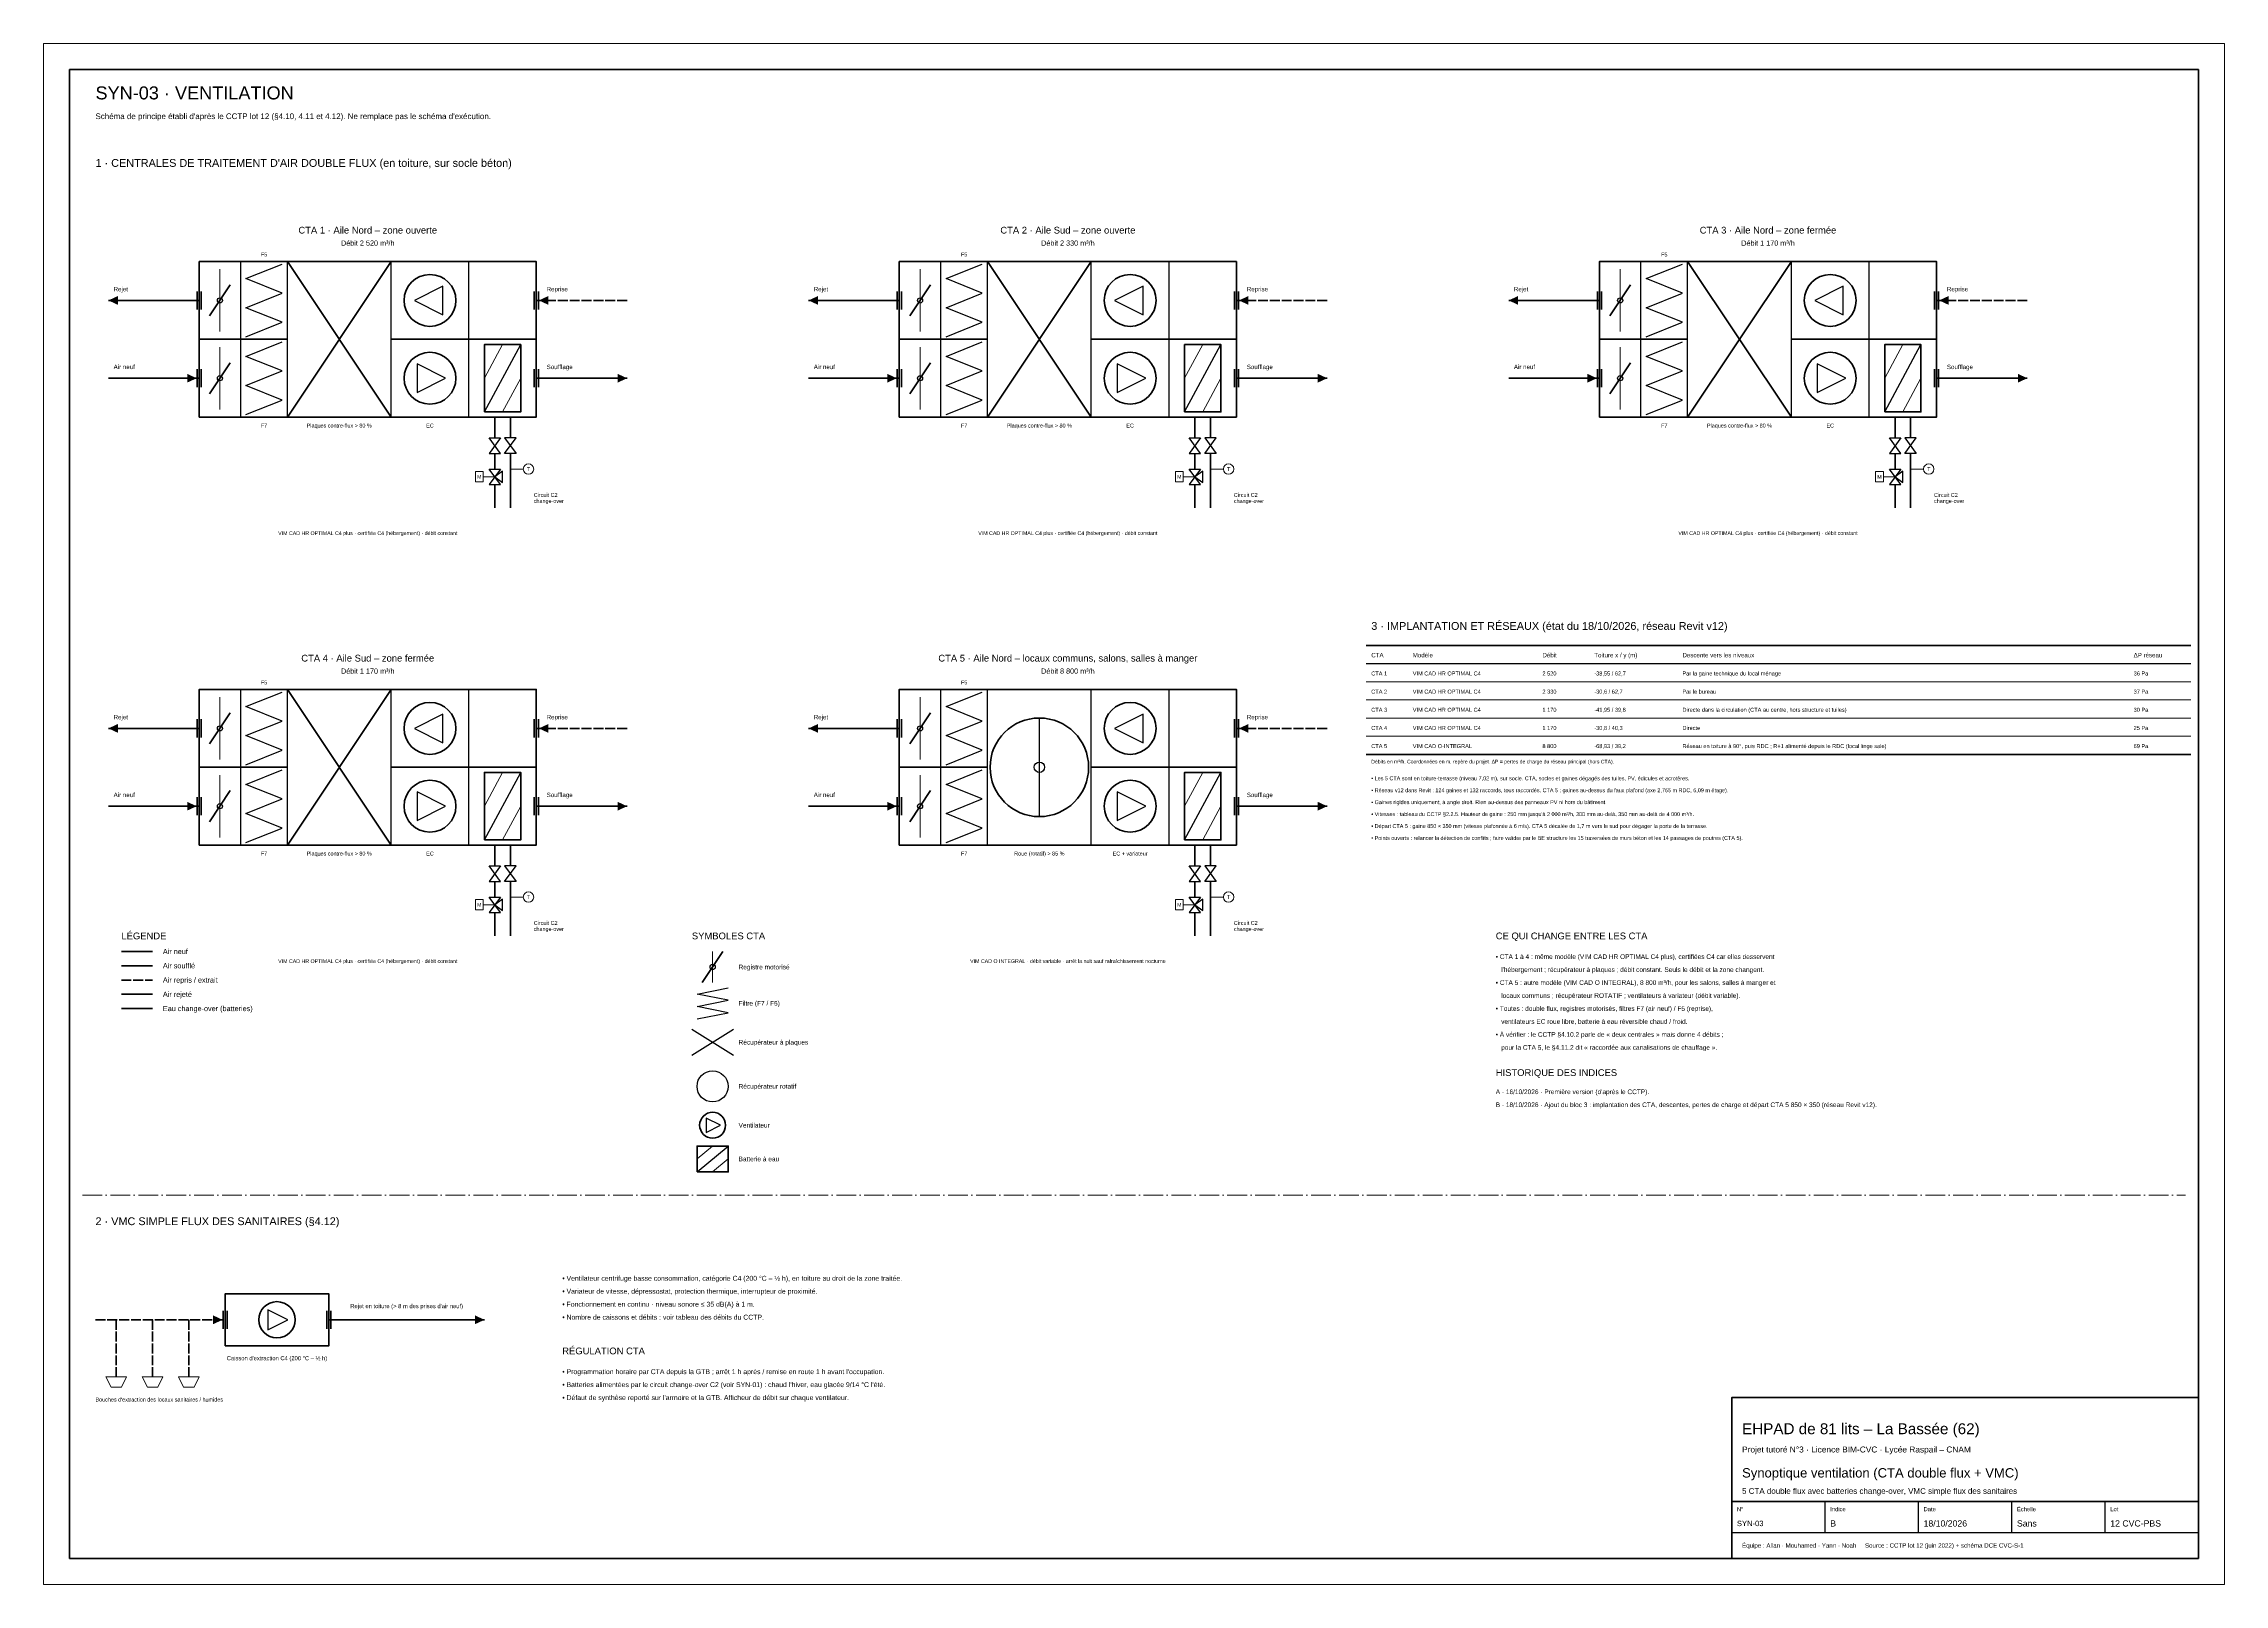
# Model space of a CAD drawing. Header units: millimetres. Extents: x 0 to 841, y 0 to 594.
import ezdxf
from ezdxf.enums import TextEntityAlignment as Align

# ---------------------------------------------------------------- set-up
doc = ezdxf.new("R2010")
doc.units = ezdxf.units.MM
doc.header["$LTSCALE"] = 3
doc.linetypes.add('DASHDOT', pattern=[3.556, 2.54, -0.508, 0, -0.508])
doc.linetypes.add('DASHED', pattern=[1.524, 1.27, -0.254])
for name, color, linetype in [('CADRE', 7, 'Continuous'), ('CVC-ACCESSOIRE', 6, 'Continuous'), ('CVC-AIR-NEUF', 3, 'Continuous'), ('CVC-AIR-REJET', 8, 'Continuous'), ('CVC-AIR-REPRIS', 5, 'DASHED'), ('CVC-AIR-SOUFFLE', 1, 'Continuous'), ('CVC-EG-CHANGEOVER', 4, 'Continuous'), ('CVC-EQUIPEMENT', 7, 'Continuous'), ('CVC-LIMITE', 8, 'DASHDOT'), ('CVC-TEXTE', 7, 'Continuous'), ('CVC-TEXTE-PUISS', 4, 'Continuous')]:
    doc.layers.add(name, color=color, linetype=linetype)
doc.styles.get("Standard").update_dxf_attribs({"font": 'arial.ttf'})

msp = doc.modelspace()

# ---------------------------------------------------------------- linework, layer by layer
at = {"layer": 'CADRE', "lineweight": 18}
msp.add_lwpolyline([(0, 0), (841, 0), (841, 594), (0, 594), (0, 0)], dxfattribs=at)
at = {"layer": 'CADRE', "lineweight": 70}
msp.add_lwpolyline([(10, 10), (831, 10), (831, 584), (10, 584), (10, 10)], dxfattribs=at)
at = {"layer": 'CADRE', "lineweight": 35}
for points in [[(510, 362), (828, 362)], [(510, 320), (828, 320)], [(651, 32), (831, 32)]]:
    msp.add_lwpolyline(points, dxfattribs=at)
at = {"layer": 'CADRE', "lineweight": 25}
for points in [[(510, 355), (828, 355)], [(687, 20), (687, 32)], [(723, 20), (723, 32)], [(759, 20), (759, 32)], [(795, 20), (795, 32)], [(651, 20), (831, 20)]]:
    msp.add_lwpolyline(points, dxfattribs=at)
at = {"layer": 'CADRE', "lineweight": 13}
for points in [[(510, 348), (828, 348)], [(510, 341), (828, 341)], [(510, 334), (828, 334)], [(510, 327), (828, 327)], [(510, 320), (828, 320)]]:
    msp.add_lwpolyline(points, dxfattribs=at)
at = {"layer": 'CADRE', "lineweight": 50}
msp.add_lwpolyline([(651, 10), (831, 10), (831, 72), (651, 72), (651, 10)], dxfattribs=at)
at = {"layer": 'CVC-ACCESSOIRE', "lineweight": 25}
for points in [[(176.2, 436), (171.8, 442), (176.2, 442), (171.8, 436), (176.2, 436)], [(177.8, 442), (182.2, 436), (177.8, 436), (182.2, 442), (177.8, 442)], [(446.2, 436), (441.8, 442), (446.2, 442), (441.8, 436), (446.2, 436)], [(447.8, 442), (452.2, 436), (447.8, 436), (452.2, 442), (447.8, 442)], [(716.2, 436), (711.8, 442), (716.2, 442), (711.8, 436), (716.2, 436)], [(717.8, 442), (722.2, 436), (717.8, 436), (722.2, 442), (717.8, 442)], [(176.2, 424), (171.8, 430), (176.2, 430), (171.8, 424), (176.2, 424)], [(174, 427), (177, 424.8), (177, 429.2), (174, 427)], [(446.2, 424), (441.8, 430), (446.2, 430), (441.8, 424), (446.2, 424)], [(444, 427), (447, 424.8), (447, 429.2), (444, 427)], [(716.2, 424), (711.8, 430), (716.2, 430), (711.8, 424), (716.2, 424)], [(714, 427), (717, 424.8), (717, 429.2), (714, 427)], [(176.2, 271), (171.8, 277), (176.2, 277), (171.8, 271), (176.2, 271)], [(177.8, 277), (182.2, 271), (177.8, 271), (182.2, 277), (177.8, 277)], [(446.2, 271), (441.8, 277), (446.2, 277), (441.8, 271), (446.2, 271)], [(447.8, 277), (452.2, 271), (447.8, 271), (452.2, 277), (447.8, 277)], [(176.2, 259), (171.8, 265), (176.2, 265), (171.8, 259), (176.2, 259)], [(174, 262), (177, 259.8), (177, 264.2), (174, 262)], [(446.2, 259), (441.8, 265), (446.2, 265), (441.8, 259), (446.2, 259)], [(444, 262), (447, 259.8), (447, 264.2), (444, 262)]]:
    msp.add_lwpolyline(points, dxfattribs=at)
at = {"layer": 'CVC-ACCESSOIRE', "lineweight": 18}
for points in [[(169.5, 425), (169.5, 429), (166.5, 429), (166.5, 425), (169.5, 425)], [(180, 430), (185, 430)], [(439.5, 425), (439.5, 429), (436.5, 429), (436.5, 425), (439.5, 425)], [(450, 430), (455, 430)], [(709.5, 425), (709.5, 429), (706.5, 429), (706.5, 425), (709.5, 425)], [(720, 430), (725, 430)], [(174, 427), (169.5, 427)], [(444, 427), (439.5, 427)], [(714, 427), (709.5, 427)], [(169.5, 260), (169.5, 264), (166.5, 264), (166.5, 260), (169.5, 260)], [(174, 262), (169.5, 262)], [(180, 265), (185, 265)], [(439.5, 260), (439.5, 264), (436.5, 264), (436.5, 260), (439.5, 260)], [(444, 262), (439.5, 262)], [(450, 265), (455, 265)], [(24, 80), (32, 80), (30, 76), (26, 76), (24, 80)], [(38, 80), (46, 80), (44, 76), (40, 76), (38, 80)], [(52, 80), (60, 80), (58, 76), (54, 76), (52, 80)]]:
    msp.add_lwpolyline(points, dxfattribs=at)
for centre in [(187, 430), (457, 430), (727, 430), (187, 265), (457, 265)]:
    msp.add_circle(centre, 2, dxfattribs=at)
at = {"layer": 'CVC-AIR-NEUF', "lineweight": 70}
for points in [[(25, 465), (60, 465)], [(295, 465), (330, 465)], [(565, 465), (600, 465)], [(25, 300), (60, 300)], [(295, 300), (330, 300)]]:
    msp.add_lwpolyline(points, dxfattribs=at)
at = {"layer": 'CVC-AIR-NEUF', "lineweight": 50}
msp.add_lwpolyline([(30, 244), (42, 244)], dxfattribs=at)
at = {"layer": 'CVC-AIR-NEUF'}
for points in [[(59, 465), (55.37, 466.69), (55.37, 463.31)], [(329, 465), (325.37, 466.69), (325.37, 463.31)], [(599, 465), (595.37, 466.69), (595.37, 463.31)], [(59, 300), (55.37, 301.69), (55.37, 298.31)], [(329, 300), (325.37, 301.69), (325.37, 298.31)]]:
    msp.add_solid(points, dxfattribs=at)
at = {"layer": 'CVC-AIR-REJET', "lineweight": 70}
for points in [[(60, 495), (25, 495)], [(330, 495), (295, 495)], [(600, 495), (565, 495)], [(60, 330), (25, 330)], [(330, 330), (295, 330)]]:
    msp.add_lwpolyline(points, dxfattribs=at)
at = {"layer": 'CVC-AIR-REJET', "lineweight": 50}
msp.add_lwpolyline([(30, 227.5), (42, 227.5)], dxfattribs=at)
at = {"layer": 'CVC-AIR-REJET', "lineweight": 60}
msp.add_lwpolyline([(110, 102), (170, 102)], dxfattribs=at)
at = {"layer": 'CVC-AIR-REJET'}
for points in [[(25, 495), (28.63, 493.31), (28.63, 496.69)], [(295, 495), (298.63, 493.31), (298.63, 496.69)], [(565, 495), (568.63, 493.31), (568.63, 496.69)], [(25, 330), (28.63, 328.31), (28.63, 331.69)], [(295, 330), (298.63, 328.31), (298.63, 331.69)], [(170, 102), (166.37, 103.69), (166.37, 100.31)]]:
    msp.add_solid(points, dxfattribs=at)
at = {"layer": 'CVC-AIR-REPRIS', "lineweight": 70}
for points in [[(225, 495), (190, 495)], [(495, 495), (460, 495)], [(765, 495), (730, 495)], [(225, 330), (190, 330)], [(495, 330), (460, 330)]]:
    msp.add_lwpolyline(points, dxfattribs=at)
at = {"layer": 'CVC-AIR-REPRIS', "lineweight": 50}
msp.add_lwpolyline([(30, 233), (42, 233)], dxfattribs=at)
at = {"layer": 'CVC-AIR-REPRIS', "lineweight": 60}
msp.add_lwpolyline([(20, 102), (70, 102)], dxfattribs=at)
at = {"layer": 'CVC-AIR-REPRIS', "lineweight": 35}
for points in [[(28, 102), (28, 80)], [(42, 102), (42, 80)], [(56, 102), (56, 80)]]:
    msp.add_lwpolyline(points, dxfattribs=at)
at = {"layer": 'CVC-AIR-REPRIS'}
for points in [[(191, 495), (194.63, 493.31), (194.63, 496.69)], [(461, 495), (464.63, 493.31), (464.63, 496.69)], [(731, 495), (734.63, 493.31), (734.63, 496.69)], [(191, 330), (194.63, 328.31), (194.63, 331.69)], [(461, 330), (464.63, 328.31), (464.63, 331.69)], [(69, 102), (65.37, 103.69), (65.37, 100.31)]]:
    msp.add_solid(points, dxfattribs=at)
at = {"layer": 'CVC-AIR-SOUFFLE', "lineweight": 70}
for points in [[(190, 465), (225, 465)], [(460, 465), (495, 465)], [(730, 465), (765, 465)], [(190, 300), (225, 300)], [(460, 300), (495, 300)]]:
    msp.add_lwpolyline(points, dxfattribs=at)
at = {"layer": 'CVC-AIR-SOUFFLE', "lineweight": 50}
msp.add_lwpolyline([(30, 238.5), (42, 238.5)], dxfattribs=at)
at = {"layer": 'CVC-AIR-SOUFFLE'}
for points in [[(225, 465), (221.37, 466.69), (221.37, 463.31)], [(495, 465), (491.37, 466.69), (491.37, 463.31)], [(765, 465), (761.37, 466.69), (761.37, 463.31)], [(225, 300), (221.37, 301.69), (221.37, 298.31)], [(495, 300), (491.37, 301.69), (491.37, 298.31)]]:
    msp.add_solid(points, dxfattribs=at)
at = {"layer": 'CVC-EG-CHANGEOVER', "lineweight": 35}
for points in [[(174, 442), (174, 450)], [(180, 450), (180, 442)], [(444, 442), (444, 450)], [(450, 450), (450, 442)], [(714, 442), (714, 450)], [(720, 450), (720, 442)], [(174, 430), (174, 436)], [(180, 436), (180, 415)], [(444, 430), (444, 436)], [(450, 436), (450, 415)], [(714, 430), (714, 436)], [(720, 436), (720, 415)], [(174, 415), (174, 424)], [(444, 415), (444, 424)], [(714, 415), (714, 424)], [(174, 277), (174, 285)], [(180, 285), (180, 277)], [(444, 277), (444, 285)], [(450, 285), (450, 277)], [(174, 265), (174, 271)], [(180, 271), (180, 250)], [(444, 265), (444, 271)], [(450, 271), (450, 250)], [(174, 250), (174, 259)], [(444, 250), (444, 259)]]:
    msp.add_lwpolyline(points, dxfattribs=at)
at = {"layer": 'CVC-EG-CHANGEOVER', "lineweight": 50}
msp.add_lwpolyline([(30, 222), (42, 222)], dxfattribs=at)
at = {"layer": 'CVC-EQUIPEMENT', "lineweight": 60}
for points in [[(60, 450), (190, 450), (190, 510), (60, 510), (60, 450)], [(330, 450), (460, 450), (460, 510), (330, 510), (330, 450)], [(600, 450), (730, 450), (730, 510), (600, 510), (600, 450)], [(60, 285), (190, 285), (190, 345), (60, 345), (60, 285)], [(330, 285), (460, 285), (460, 345), (330, 345), (330, 285)]]:
    msp.add_lwpolyline(points, dxfattribs=at)
at = {"layer": 'CVC-EQUIPEMENT', "lineweight": 18}
for points in [[(68, 483), (68, 507)], [(338, 483), (338, 507)], [(608, 483), (608, 507)], [(68, 453), (68, 477)], [(338, 453), (338, 477)], [(608, 453), (608, 477)], [(68, 318), (68, 342)], [(338, 318), (338, 342)], [(68, 288), (68, 312)], [(338, 288), (338, 312)], [(258, 232), (258, 244)]]:
    msp.add_lwpolyline(points, dxfattribs=at)
at = {"layer": 'CVC-EQUIPEMENT', "lineweight": 25}
for points in [[(76, 450), (76, 510)], [(78, 481), (92, 486.6), (78, 492.2), (92, 497.8), (78, 503.4), (92, 509)], [(94, 450), (94, 510)], [(134, 450), (134, 510)], [(164, 450), (164, 510)], [(346, 450), (346, 510)], [(348, 481), (362, 486.6), (348, 492.2), (362, 497.8), (348, 503.4), (362, 509)], [(364, 450), (364, 510)], [(404, 450), (404, 510)], [(434, 450), (434, 510)], [(616, 450), (616, 510)], [(618, 481), (632, 486.6), (618, 492.2), (632, 497.8), (618, 503.4), (632, 509)], [(634, 450), (634, 510)], [(674, 450), (674, 510)], [(704, 450), (704, 510)], [(154, 500.5), (143, 495), (154, 489.5), (154, 500.5)], [(424, 500.5), (413, 495), (424, 489.5), (424, 500.5)], [(694, 500.5), (683, 495), (694, 489.5), (694, 500.5)], [(78, 451), (92, 456.6), (78, 462.2), (92, 467.8), (78, 473.4), (92, 479)], [(170, 452), (184, 478)], [(348, 451), (362, 456.6), (348, 462.2), (362, 467.8), (348, 473.4), (362, 479)], [(440, 452), (454, 478)], [(618, 451), (632, 456.6), (618, 462.2), (632, 467.8), (618, 473.4), (632, 479)], [(710, 452), (724, 478)], [(144, 459.5), (155, 465), (144, 470.5), (144, 459.5)], [(414, 459.5), (425, 465), (414, 470.5), (414, 459.5)], [(684, 459.5), (695, 465), (684, 470.5), (684, 459.5)], [(76, 285), (76, 345)], [(94, 285), (94, 345)], [(134, 285), (134, 345)], [(164, 285), (164, 345)], [(346, 285), (346, 345)], [(364, 285), (364, 345)], [(404, 285), (404, 345)], [(434, 285), (434, 345)], [(78, 316), (92, 321.6), (78, 327.2), (92, 332.8), (78, 338.4), (92, 344)], [(348, 316), (362, 321.6), (348, 327.2), (362, 332.8), (348, 338.4), (362, 344)], [(154, 335.5), (143, 330), (154, 324.5), (154, 335.5)], [(384, 296), (384, 334)], [(424, 335.5), (413, 330), (424, 324.5), (424, 335.5)], [(78, 286), (92, 291.6), (78, 297.2), (92, 302.8), (78, 308.4), (92, 314)], [(170, 287), (184, 313)], [(348, 286), (362, 291.6), (348, 297.2), (362, 302.8), (348, 308.4), (362, 314)], [(440, 287), (454, 313)], [(144, 294.5), (155, 300), (144, 305.5), (144, 294.5)], [(414, 294.5), (425, 300), (414, 305.5), (414, 294.5)], [(252, 218), (264, 220.4), (252, 222.8), (264, 225.2), (252, 227.6), (264, 230)], [(255.5, 174.25), (261, 177), (255.5, 179.75), (255.5, 174.25)], [(252, 159), (264, 169)], [(86.5, 98.15), (94.2, 102), (86.5, 105.85), (86.5, 98.15)]]:
    msp.add_lwpolyline(points, dxfattribs=at)
at = {"layer": 'CVC-EQUIPEMENT', "lineweight": 40}
for points in [[(94, 450), (134, 510)], [(94, 510), (134, 450)], [(364, 450), (404, 510)], [(364, 510), (404, 450)], [(634, 450), (674, 510)], [(634, 510), (674, 450)], [(94, 285), (134, 345)], [(94, 345), (134, 285)]]:
    msp.add_lwpolyline(points, dxfattribs=at)
at = {"layer": 'CVC-EQUIPEMENT', "lineweight": 35}
for points in [[(59.2, 491.5), (59.2, 498.5)], [(60.8, 491.5), (60.8, 498.5)], [(64, 489), (72, 501)], [(189.2, 491.5), (189.2, 498.5)], [(190.8, 491.5), (190.8, 498.5)], [(329.2, 491.5), (329.2, 498.5)], [(330.8, 491.5), (330.8, 498.5)], [(334, 489), (342, 501)], [(459.2, 491.5), (459.2, 498.5)], [(460.8, 491.5), (460.8, 498.5)], [(599.2, 491.5), (599.2, 498.5)], [(600.8, 491.5), (600.8, 498.5)], [(604, 489), (612, 501)], [(729.2, 491.5), (729.2, 498.5)], [(730.8, 491.5), (730.8, 498.5)], [(60, 480), (94, 480)], [(134, 480), (190, 480)], [(330, 480), (364, 480)], [(404, 480), (460, 480)], [(600, 480), (634, 480)], [(674, 480), (730, 480)], [(64, 459), (72, 471)], [(170, 452), (184, 452), (184, 478), (170, 478), (170, 452)], [(334, 459), (342, 471)], [(440, 452), (454, 452), (454, 478), (440, 478), (440, 452)], [(604, 459), (612, 471)], [(710, 452), (724, 452), (724, 478), (710, 478), (710, 452)], [(59.2, 461.5), (59.2, 468.5)], [(60.8, 461.5), (60.8, 468.5)], [(189.2, 461.5), (189.2, 468.5)], [(190.8, 461.5), (190.8, 468.5)], [(329.2, 461.5), (329.2, 468.5)], [(330.8, 461.5), (330.8, 468.5)], [(459.2, 461.5), (459.2, 468.5)], [(460.8, 461.5), (460.8, 468.5)], [(599.2, 461.5), (599.2, 468.5)], [(600.8, 461.5), (600.8, 468.5)], [(729.2, 461.5), (729.2, 468.5)], [(730.8, 461.5), (730.8, 468.5)], [(59.2, 326.5), (59.2, 333.5)], [(60.8, 326.5), (60.8, 333.5)], [(64, 324), (72, 336)], [(189.2, 326.5), (189.2, 333.5)], [(190.8, 326.5), (190.8, 333.5)], [(329.2, 326.5), (329.2, 333.5)], [(330.8, 326.5), (330.8, 333.5)], [(334, 324), (342, 336)], [(459.2, 326.5), (459.2, 333.5)], [(460.8, 326.5), (460.8, 333.5)], [(60, 315), (94, 315)], [(134, 315), (190, 315)], [(170, 287), (184, 287), (184, 313), (170, 313), (170, 287)], [(330, 315), (364, 315)], [(404, 315), (460, 315)], [(440, 287), (454, 287), (454, 313), (440, 313), (440, 287)], [(59.2, 296.5), (59.2, 303.5)], [(60.8, 296.5), (60.8, 303.5)], [(64, 294), (72, 306)], [(189.2, 296.5), (189.2, 303.5)], [(190.8, 296.5), (190.8, 303.5)], [(329.2, 296.5), (329.2, 303.5)], [(330.8, 296.5), (330.8, 303.5)], [(334, 294), (342, 306)], [(459.2, 296.5), (459.2, 303.5)], [(460.8, 296.5), (460.8, 303.5)], [(254, 232), (262, 244)], [(252, 159), (264, 159), (264, 169), (252, 169), (252, 159)], [(69.2, 98.5), (69.2, 105.5)], [(70.8, 98.5), (70.8, 105.5)], [(109.2, 98.5), (109.2, 105.5)], [(110.8, 98.5), (110.8, 105.5)]]:
    msp.add_lwpolyline(points, dxfattribs=at)
at = {"layer": 'CVC-EQUIPEMENT', "lineweight": 13}
for points in [[(170, 465), (177, 478)], [(440, 465), (447, 478)], [(710, 465), (717, 478)], [(177, 452), (184, 465)], [(447, 452), (454, 465)], [(717, 452), (724, 465)], [(170, 300), (177, 313)], [(440, 300), (447, 313)], [(177, 287), (184, 300)], [(447, 287), (454, 300)], [(252, 164), (258, 169)], [(258, 159), (264, 164)]]:
    msp.add_lwpolyline(points, dxfattribs=at)
at = {"layer": 'CVC-EQUIPEMENT', "lineweight": 30}
for points in [[(250, 204), (266, 214)], [(250, 214), (266, 204)]]:
    msp.add_lwpolyline(points, dxfattribs=at)
at = {"layer": 'CVC-EQUIPEMENT', "lineweight": 50}
msp.add_lwpolyline([(70, 92), (110, 92), (110, 112), (70, 112), (70, 92)], dxfattribs=at)
at = {"layer": 'CVC-EQUIPEMENT', "lineweight": 35}
for centre, radius in [((149, 495), 10), ((419, 495), 10), ((689, 495), 10), ((149, 465), 10), ((419, 465), 10), ((689, 465), 10), ((149, 330), 10), ((419, 330), 10), ((149, 300), 10), ((419, 300), 10), ((258, 177), 5), ((90, 102), 7)]:
    msp.add_circle(centre, radius, dxfattribs=at)
at = {"layer": 'CVC-EQUIPEMENT'}
for centre, radius in [((68, 495), 1), ((338, 495), 1), ((608, 495), 1), ((68, 465), 1), ((338, 465), 1), ((608, 465), 1), ((68, 330), 1), ((338, 330), 1), ((384, 315), 2), ((68, 300), 1), ((338, 300), 1), ((258, 238), 1), ((258, 192), 6)]:
    msp.add_circle(centre, radius, dxfattribs=at)
at = {"layer": 'CVC-EQUIPEMENT', "lineweight": 40}
msp.add_circle((384, 315), 19, dxfattribs=at)
at = {"layer": 'CVC-LIMITE', "lineweight": 18}
msp.add_lwpolyline([(15, 150), (826, 150)], dxfattribs=at)

# ---------------------------------------------------------------- texts
at = {"layer": 'CVC-TEXTE'}
for s, height, p in [('SYN-03 · VENTILATION', 5, (20, 575)), ("Schéma de principe établi d'après le CCTP lot 12 (§4.10, 4.11 et 4.12). Ne remplace pas le schéma d'exécution.", 2.2, (20, 566)), ("1 · CENTRALES DE TRAITEMENT D'AIR DOUBLE FLUX (en toiture, sur socle béton)", 3, (20, 548)), ('Circuit C2', 1.5, (189, 420)), ('Circuit C2', 1.5, (459, 420)), ('Circuit C2', 1.5, (729, 420)), ('change-over', 1.5, (189, 417.68)), ('change-over', 1.5, (459, 417.68)), ('change-over', 1.5, (729, 417.68)), ('change-over', 1.5, (189, 252.68)), ('Circuit C2', 1.5, (189, 255)), ('change-over', 1.5, (459, 252.68)), ('Circuit C2', 1.5, (459, 255)), ('LÉGENDE', 2.6, (30, 250)), ('Air neuf', 2, (46, 244)), ('SYMBOLES CTA', 2.6, (250, 250)), ('CE QUI CHANGE ENTRE LES CTA', 2.6, (560, 250)), ('Air soufflé', 2, (46, 238.5)), ('Registre motorisé', 1.8, (268, 238)), ('• CTA 1 à 4 : même modèle (VIM CAD HR OPTIMAL C4 plus), certifiées C4 car elles desservent', 1.8, (560, 242)), ("   l'hébergement ; récupérateur à plaques ; débit constant. Seuls le débit et la zone changent.", 1.8, (560, 237)), ('Air repris / extrait', 2, (46, 233)), ('Air rejeté', 2, (46, 227.5)), ('• CTA 5 : autre modèle (VIM CAD O INTEGRAL), 8 800 m³/h, pour les salons, salles à manger et', 1.8, (560, 232)), ('   locaux communs ; récupérateur ROTATIF ; ventilateurs à variateur (débit variable).', 1.8, (560, 227)), ('Eau change-over (batteries)', 2, (46, 222)), ('Filtre (F7 / F5)', 1.8, (268, 224)), ('• Toutes : double flux, registres motorisés, filtres F7 (air neuf) / F5 (reprise),', 1.8, (560, 222)), ('• À vérifier : le CCTP §4.10.2 parle de « deux centrales » mais donne 4 débits ;', 1.8, (560, 212)), ('   ventilateurs EC roue libre, batterie à eau réversible chaud / froid.', 1.8, (560, 217)), ('Récupérateur à plaques', 1.8, (268, 209)), ('   pour la CTA 5, le §4.11.2 dit « raccordée aux canalisations de chauffage ».', 1.8, (560, 207)), ('Récupérateur rotatif', 1.8, (268, 192)), ('Ventilateur', 1.8, (268, 177)), ('Batterie à eau', 1.8, (268, 164)), ('2 · VMC SIMPLE FLUX DES SANITAIRES (§4.12)', 3, (20, 140)), ('• Ventilateur centrifuge basse consommation, catégorie C4 (200 °C – ½ h), en toiture au droit de la zone traitée.', 1.9, (200, 118)), ('• Variateur de vitesse, dépressostat, protection thermique, interrupteur de proximité.', 1.9, (200, 113)), ('• Fonctionnement en continu · niveau sonore ≤ 35 dB(A) à 1 m.', 1.9, (200, 108)), ('• Nombre de caissons et débits : voir tableau des débits du CCTP.', 1.9, (200, 103)), ('RÉGULATION CTA', 2.6, (200, 90)), ("• Programmation horaire par CTA depuis la GTB ; arrêt 1 h après / remise en route 1 h avant l'occupation.", 1.9, (200, 82)), ("• Batteries alimentées par le circuit change-over C2 (voir SYN-01) : chaud l'hiver, eau glacée 9/14 °C l'été.", 1.9, (200, 77)), ("• Défaut de synthèse reporté sur l'armoire et la GTB. Afficheur de débit sur chaque ventilateur.", 1.9, (200, 72)), ('EHPAD de 81 lits – La Bassée (62)', 4.2, (655, 60)), ('Projet tutoré N°3 · Licence BIM-CVC · Lycée Raspail – CNAM', 2.3, (655, 52)), ('Synoptique ventilation (CTA double flux + VMC)', 3.6, (655, 43)), ('5 CTA double flux avec batteries change-over, VMC simple flux des sanitaires', 2.2, (655, 36)), ('N°', 1.6, (653, 29)), ('Indice', 1.6, (689, 29)), ('Date', 1.6, (725, 29)), ('Échelle', 1.6, (761, 29)), ('Lot', 1.6, (797, 29)), ('SYN-03', 2.1, (653, 23.5)), ('B', 2.4, (689, 23.5)), ('18/10/2026', 2.4, (725, 23.5)), ('Sans', 2.4, (761, 23.5)), ('12 CVC-PBS', 2.4, (797, 23.5)), ('Équipe : Allan · Mouhamed · Yann · Noah     Source : CCTP lot 12 (juin 2022) + schéma DCE CVC-S-1', 1.7, (655, 15))]:
    msp.add_text(s, height=height, dxfattribs=at).set_placement(p, align=Align.MIDDLE_LEFT)
for s, height, p in [('CTA 1 · Aile Nord – zone ouverte', 2.6, (125, 520)), ('CTA 2 · Aile Sud – zone ouverte', 2.6, (395, 520)), ('CTA 3 · Aile Nord – zone fermée', 2.6, (665, 520)), ('F5', 1.5, (85, 511.5)), ('F5', 1.5, (355, 511.5)), ('F5', 1.5, (625, 511.5)), ('CTA 4 · Aile Sud – zone fermée', 2.6, (125, 355)), ('CTA 5 · Aile Nord – locaux communs, salons, salles à manger', 2.6, (395, 355)), ('F5', 1.5, (85, 346.5)), ('F5', 1.5, (355, 346.5)), ("Rejet en toiture (> 8 m des prises d'air neuf)", 1.6, (140, 106))]:
    msp.add_text(s, height=height, dxfattribs=at).set_placement(p, align=Align.BOTTOM_CENTER)
for s, p in [('Rejet', (27, 498)), ('Reprise', (194, 498)), ('Rejet', (297, 498)), ('Reprise', (464, 498)), ('Rejet', (567, 498)), ('Reprise', (734, 498)), ('Air neuf', (27, 468)), ('Soufflage', (194, 468)), ('Air neuf', (297, 468)), ('Soufflage', (464, 468)), ('Air neuf', (567, 468)), ('Soufflage', (734, 468)), ('Rejet', (27, 333)), ('Reprise', (194, 333)), ('Rejet', (297, 333)), ('Reprise', (464, 333)), ('Air neuf', (27, 303)), ('Soufflage', (194, 303)), ('Air neuf', (297, 303)), ('Soufflage', (464, 303))]:
    msp.add_text(s, height=1.7, dxfattribs=at).set_placement(p, align=Align.BOTTOM_LEFT)
for s, height, p in [('F7', 1.5, (85, 447.5)), ('Plaques contre-flux > 80 %', 1.5, (114, 447.5)), ('EC', 1.5, (149, 447.5)), ('F7', 1.5, (355, 447.5)), ('Plaques contre-flux > 80 %', 1.5, (384, 447.5)), ('EC', 1.5, (419, 447.5)), ('F7', 1.5, (625, 447.5)), ('Plaques contre-flux > 80 %', 1.5, (654, 447.5)), ('EC', 1.5, (689, 447.5)), ('F7', 1.5, (85, 282.5)), ('Plaques contre-flux > 80 %', 1.5, (114, 282.5)), ('EC', 1.5, (149, 282.5)), ('F7', 1.5, (355, 282.5)), ('Roue (rotatif) > 85 %', 1.5, (384, 282.5)), ('EC + variateur', 1.5, (419, 282.5)), ("Caisson d'extraction C4 (200 °C – ½ h)", 1.6, (90, 88))]:
    msp.add_text(s, height=height, dxfattribs=at).set_placement(p, align=Align.TOP_CENTER)
for s, height, p in [('T', 1.5, (187, 430)), ('T', 1.5, (457, 430)), ('T', 1.5, (727, 430)), ('M', 1.4, (168, 427)), ('M', 1.4, (438, 427)), ('M', 1.4, (708, 427)), ('M', 1.4, (168, 262)), ('T', 1.5, (187, 265)), ('M', 1.4, (438, 262)), ('T', 1.5, (457, 265))]:
    msp.add_text(s, height=height, dxfattribs=at).set_placement(p, align=Align.MIDDLE_CENTER)
for s, height, p in [('3 · IMPLANTATION ET RÉSEAUX (état du 18/10/2026, réseau Revit v12)', 3, (512, 368)), ('CTA', 1.7, (512, 357.4)), ('Modèle', 1.7, (528, 357.4)), ('Débit', 1.7, (578, 357.4)), ('Toiture x / y (m)', 1.7, (598, 357.4)), ('Descente vers les niveaux', 1.7, (632, 357.4)), ('ΔP réseau', 1.7, (806, 357.4)), ('CTA 1', 1.55, (512, 350.4)), ('CTA 2', 1.55, (512, 343.4)), ('VIM CAD HR OPTIMAL C4', 1.55, (528, 350.4)), ('VIM CAD HR OPTIMAL C4', 1.55, (528, 343.4)), ('-38,55 / 62,7', 1.55, (598, 350.4)), ('-30,6 / 62,7', 1.55, (598, 343.4)), ('Par la gaine technique du local ménage', 1.55, (632, 350.4)), ('Par le bureau', 1.55, (632, 343.4)), ('CTA 3', 1.55, (512, 336.4)), ('VIM CAD HR OPTIMAL C4', 1.55, (528, 336.4)), ('-41,95 / 39,8', 1.55, (598, 336.4)), ('Directe dans la circulation (CTA au centre, hors structure et tuiles)', 1.55, (632, 336.4)), ('CTA 4', 1.55, (512, 329.4)), ('VIM CAD HR OPTIMAL C4', 1.55, (528, 329.4)), ('-30,8 / 40,3', 1.55, (598, 329.4)), ('Directe', 1.55, (632, 329.4)), ('CTA 5', 1.55, (512, 322.4)), ('VIM CAD O-INTEGRAL', 1.55, (528, 322.4)), ('-68,93 / 39,2', 1.55, (598, 322.4)), ('Réseau en toiture à 90°, puis RDC ; R+1 alimenté depuis le RDC (local linge sale)', 1.55, (632, 322.4)), ('• Les 5 CTA sont en toiture-terrasse (niveau 7,02 m), sur socle. CTA, socles et gaines dégagés des tuiles, PV, édicules et acrotères.', 1.5, (512, 310)), ('Débits en m³/h. Coordonnées en m, repère du projet. ΔP = pertes de charge du réseau principal (hors CTA).', 1.4, (512, 316.5)), ('• Réseau v12 dans Revit : 124 gaines et 132 raccords, tous raccordés. CTA 5 : gaines au-dessus du faux plafond (axe 2,765 m RDC, 6,09 m étage).', 1.5, (512, 305.4)), ('• Gaines rigides uniquement, à angle droit. Rien au-dessus des panneaux PV ni hors du bâtiment.', 1.5, (512, 300.8)), ("• Vitesses : tableau du CCTP §2.2.5. Hauteur de gaine : 250 mm jusqu'à 2 000 m³/h, 300 mm au-delà, 350 mm au-delà de 4 000 m³/h.", 1.5, (512, 296.2)), ('• Départ CTA 5 : gaine 850 × 350 mm (vitesse plafonnée à 6 m/s). CTA 5 décalée de 1,7 m vers le sud pour dégager la porte de la terrasse.', 1.5, (512, 291.6)), ('• Points ouverts : relancer la détection de conflits ; faire valider par le BE structure les 15 traversées de murs béton et les 14 passages de poutres (CTA 5).', 1.5, (512, 287)), ('HISTORIQUE DES INDICES', 2.6, (560, 196)), ("A · 16/10/2026 · Première version (d'après le CCTP).", 1.8, (560, 189)), ('B · 18/10/2026 · Ajout du bloc 3 : implantation des CTA, descentes, pertes de charge et départ CTA 5 850 × 350 (réseau Revit v12).', 1.8, (560, 184))]:
    msp.add_text(s, height=height, dxfattribs=at).set_placement(p)
msp.add_text("Bouches d'extraction des locaux sanitaires / humides", height=1.5, dxfattribs=at).set_placement((20, 72), align=Align.TOP_LEFT)
at = {"layer": 'CVC-TEXTE-PUISS'}
for s, p in [('Débit 2 520 m³/h', (125, 515.5)), ('Débit 2 330 m³/h', (395, 515.5)), ('Débit 1 170 m³/h', (665, 515.5)), ('Débit 1 170 m³/h', (125, 350.5)), ('Débit 8 800 m³/h', (395, 350.5))]:
    msp.add_text(s, height=2, dxfattribs=at).set_placement(p, align=Align.BOTTOM_CENTER)
for s, p in [('VIM CAD HR OPTIMAL C4 plus · certifiée C4 (hébergement) · débit constant', (125, 406)), ('VIM CAD HR OPTIMAL C4 plus · certifiée C4 (hébergement) · débit constant', (395, 406)), ('VIM CAD HR OPTIMAL C4 plus · certifiée C4 (hébergement) · débit constant', (665, 406)), ('VIM CAD HR OPTIMAL C4 plus · certifiée C4 (hébergement) · débit constant', (125, 241)), ('VIM CAD O INTEGRAL · débit variable · arrêt la nuit sauf rafraîchissement nocturne', (395, 241))]:
    msp.add_text(s, height=1.45, dxfattribs=at).set_placement(p, align=Align.TOP_CENTER)
for s, p in [('2 520', (578, 350.4)), ('2 330', (578, 343.4)), ('36 Pa', (806, 350.4)), ('37 Pa', (806, 343.4)), ('1 170', (578, 336.4)), ('30 Pa', (806, 336.4)), ('1 170', (578, 329.4)), ('25 Pa', (806, 329.4)), ('8 800', (578, 322.4)), ('69 Pa', (806, 322.4))]:
    msp.add_text(s, height=1.55, dxfattribs=at).set_placement(p)

doc.saveas('drawing.dxf')
